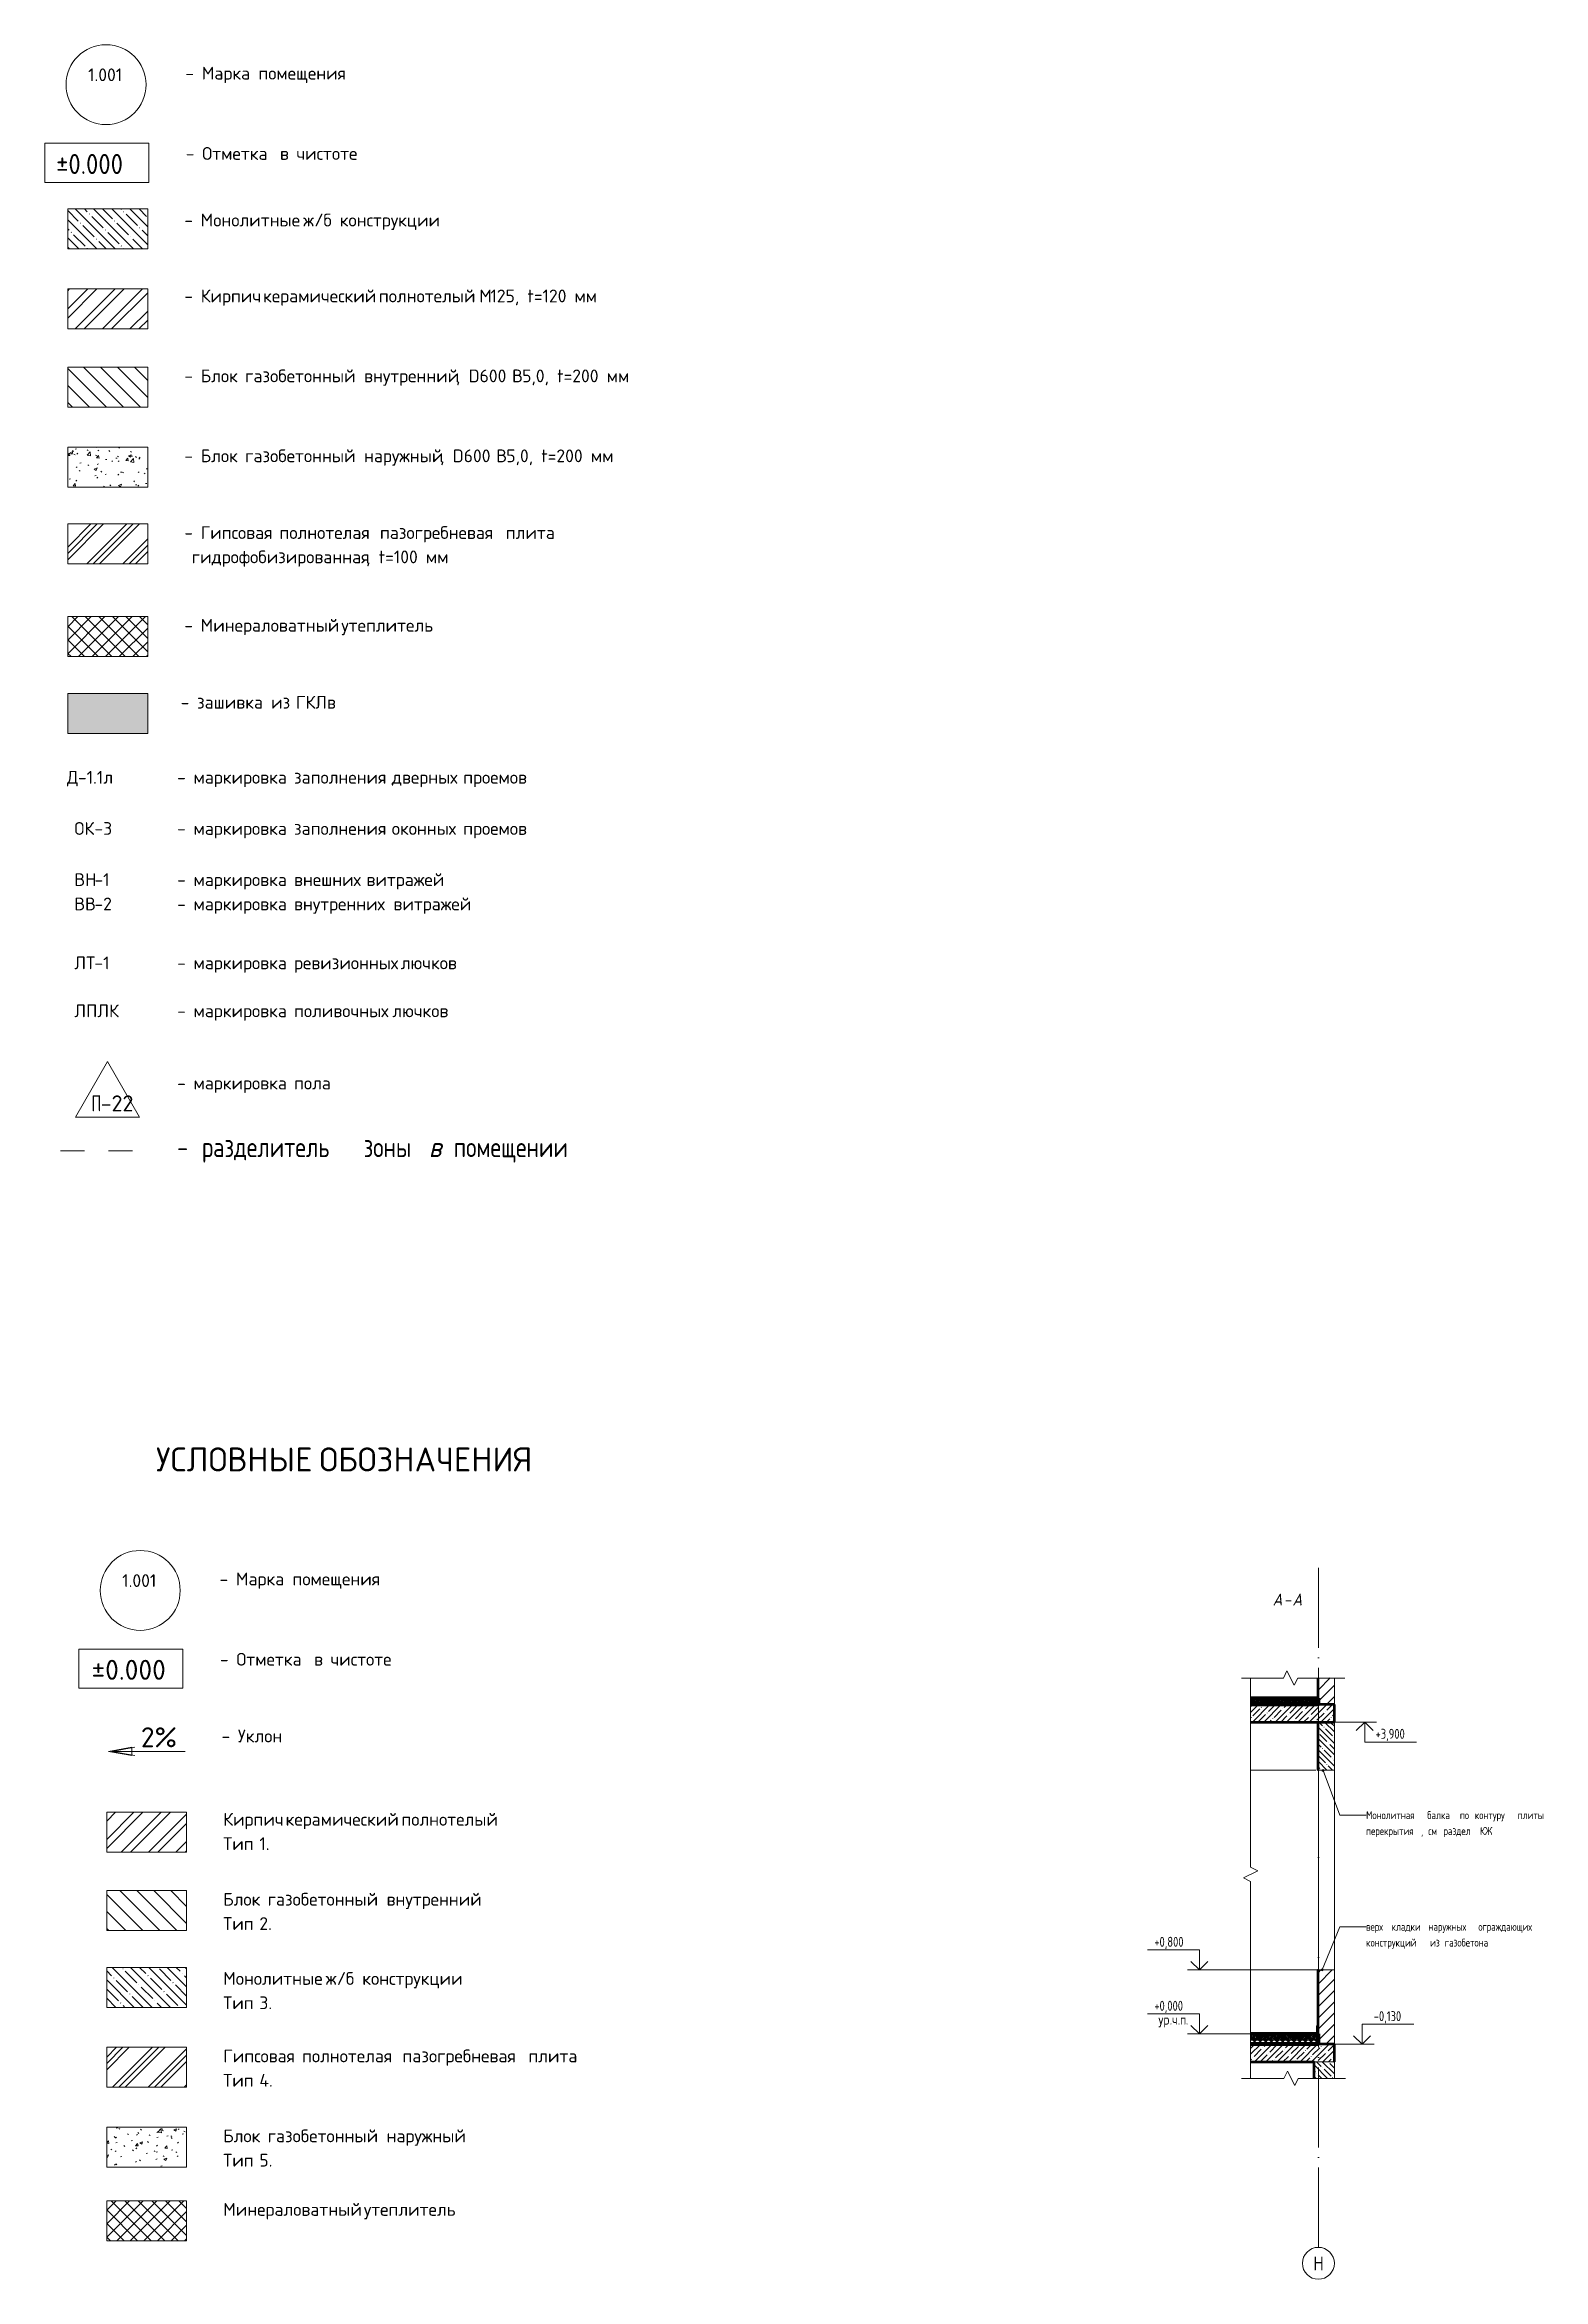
# Model space of a CAD drawing. Header units: millimetres. Extents: x -68946 to 288321, y -402657 to 324925.
# Drawn here: x 171131 to 189880, y -10494 to 17460 of the extents above; entities that cross this region are included whole.
import ezdxf

# ---------------------------------------------------------------- set-up
doc = ezdxf.new("R2010")
doc.units = ezdxf.units.MM
for name, pattern in [('ADSK_Линия сетки_2_', [1250, 1000, -125, 0, -125]), ('ADSK_Линия сетки_3_', [1250, 1000, -125, 0, -125]), ('ADSK_Невидимые', [500, 300, -200]), ('ADSK_Скрыто', [600, 300, -300])]:
    doc.linetypes.add(name, pattern=pattern)
for name, color, linetype, lineweight in [('A-____-NOTE-TEXT', 250, 'Continuous', 9), ('A-CLNG-____-OTLN', 250, 'Continuous', 9), ('A-DETL-____-HDLN', 90, 'ADSK_Невидимые', 9), ('A-DETL-____-OTLN', 250, 'Continuous', 5), ('A-DETL-____-THIN', 250, 'Continuous', 9), ('A-DETL-GENF-OTLN', 250, 'Continuous', 5), ('A-FLOR-____-IDEN', 11, 'Continuous', 9), ('A-FLOR-____-MCUT', 250, 'Continuous', 9), ('A-FLOR-____-PATT', 250, 'Continuous', 25), ('A-FLOR-FNSH-MCUT', 250, 'Continuous', 25), ('A-WALL-____-MCUT', 250, 'Continuous', 13), ('A-WALL-____-PATT', 250, 'Continuous', 13), ('A-WALL-FNSH-MCUT', 250, 'Continuous', 13), ('G-____-____-DIMS', 250, 'Continuous', 9), ('G-____-____-TEXT', 250, 'Continuous', 9), ('S-GRID-____-IDEN', 250, 'Continuous', 9), ('S-GRID-____-OTLN', 250, 'Continuous', 9)]:
    doc.layers.add(name, color=color, linetype=linetype, lineweight=lineweight)
doc.styles.add('GOST Common_3', font='', dxfattribs={"width": 0.9, "height": 12.5})
doc.styles.add('GOST Common_4', font='', dxfattribs={"width": 0.9, "height": 175})
doc.styles.add('GOST Common_5', font='', dxfattribs={"width": 0.8, "height": 125})
doc.styles.add('ISOCPEUR_2', font='isocpeur.ttf', dxfattribs={"height": 160})
doc.styles.add('ISOCPEUR_4', font='isocpeur.ttf', dxfattribs={"height": 300})
doc.styles.add('ISOCPEUR_5', font='isocpeur.ttf', dxfattribs={"height": 8})
doc.styles.add('ISOCPEUR_6', font='isocpeur.ttf', dxfattribs={"height": 3.5})
doc.styles.add('ISOCPEUR_7', font='isocpeur.ttf', dxfattribs={"width": 0.9, "height": 2.5})
doc.styles.add('ISOCPEUR_B_I', font='', dxfattribs={"width": 0.9, "height": 17.5})
doc.styles.add('ISOCPEUR_I_1', font='ГОСТ тип А.ttf', dxfattribs={"height": 2500})
doc.styles.get('GOST Common_3').set_extended_font_data('GOST Common')
doc.styles.get('GOST Common_4').set_extended_font_data('GOST Common')
doc.styles.get('GOST Common_5').set_extended_font_data('GOST Common')
doc.styles.get('ISOCPEUR_B_I').set_extended_font_data('ISOCPEUR', italic=True, bold=True)
pattern_1 = [(45, (-43543.95, 4850), (-37.7171, 37.7171), [53.34, -8.89, 1.778, -8.89]), (45, (-43543.95, 4887.694), (-37.7171, 37.7171), []), (50, (-43543.95, 4850), (63.7639, -5.57885), [6.667, -73.342]), (355, (-43543.95, 4850), (-12.3349, 66.8695), [5.334, -58.674]), (100.451, (-43538.635, 4849.535), (51.43036, 61.291), [5.667, -62.332]), (46.184, (-43543.95, 4867.78), (94.8772, -14.7148), [10.001, -110.014]), (96.636, (-43536.04, 4866.55), (83.0912, 86.5993), [8.5, -93.497]), (351.184, (-43543.95, 4867.78), (83.092, 86.5993), [8.001, -88.011]), (21, (-43535.06, 4863.335), (53.0645, -35.7927), [6.667, -73.342]), (326, (-43535.06, 4863.335), (21.6307, 64.4655), [5.334, -58.674]), (71.451, (-43530.64, 4860.35), (74.69646, 28.6724), [5.667, -62.332]), (37.5, (-43543.95, 4850), (1.08041, 29.59427), [1.676, -56.286, 1.676, -57.887, -58.896]), (37.5, (-43543.95, 4850), (1.08041, 29.59427), [-117.526, 1.676, -57.22]), (7.5, (-43543.95, 4850), (23.38637, 35.0635), [1.676, -32.283, 1.676, -54.953, -22.447]), (7.5, (-43543.95, 4850), (23.38637, 35.0635), [-90.589, 1.676, -20.771]), (327.5, (-43563.773, 4850), (47.45657, -2.00547), [1.676, -20.549, 1.676, -67.666, -92.012]), (327.5, (-43563.773, 4850), (47.45657, -2.00547), [-91.567, 1.676, -90.335]), (317.5, (-43572.663, 4850), (51.84495, 8.89904), [1.676, -27.216, 1.676, -44.374, -65.342]), (317.5, (-43572.663, 4850), (51.84495, 8.89904), [-74.943, 1.676, -63.665])]
pattern_2 = [(45, (-43543.95, 4850), (-71.2806, 71.2806), []), (45, (-43472.67, 4850), (-71.2806, 71.2806), [126.008, -25.202, 1.676, -23.525])]
pattern_3 = [(45, (187047.33, -2572.88), (-71.2806, 71.2806), []), (45, (187118.61, -2572.88), (-71.2806, 71.2806), [126.008, -25.202, 1.676, -23.525])]
pattern_4 = [(45, (187047.33, -2572.88), (-37.7171, 37.7171), [53.34, -8.89, 1.778, -8.89]), (45, (187047.33, -2535.185), (-37.7171, 37.7171), []), (50, (187047.33, -2572.88), (63.7639, -5.57885), [6.667, -73.342]), (355, (187047.33, -2572.88), (-12.3349, 66.8695), [5.334, -58.674]), (100.451, (187052.64, -2573.344), (51.43036, 61.291), [5.667, -62.332]), (46.184, (187047.33, -2555.1), (94.8772, -14.7148), [10.001, -110.014]), (96.636, (187055.235, -2556.325), (83.0912, 86.5993), [8.5, -93.497]), (351.184, (187047.33, -2555.1), (83.092, 86.5993), [8.001, -88.011]), (21, (187056.22, -2559.544), (53.0645, -35.7927), [6.667, -73.342]), (326, (187056.22, -2559.544), (21.6307, 64.4655), [5.334, -58.674]), (71.451, (187060.64, -2562.53), (74.69646, 28.6724), [5.667, -62.332]), (37.5, (187047.328, -2572.88), (1.08041, 29.59427), [1.676, -56.286, 1.676, -57.887, -58.896]), (37.5, (187047.328, -2572.88), (1.08041, 29.59427), [-117.526, 1.676, -57.22]), (7.5, (187047.328, -2572.88), (23.38637, 35.0635), [1.676, -32.283, 1.676, -54.953, -22.447]), (7.5, (187047.328, -2572.88), (23.38637, 35.0635), [-90.589, 1.676, -20.771]), (327.5, (187027.504, -2572.88), (47.45657, -2.00547), [1.676, -20.549, 1.676, -67.666, -92.012]), (327.5, (187027.504, -2572.88), (47.45657, -2.00547), [-91.567, 1.676, -90.335]), (317.5, (187018.614, -2572.88), (51.84495, 8.89904), [1.676, -27.216, 1.676, -44.374, -65.342]), (317.5, (187018.614, -2572.88), (51.84495, 8.89904), [-74.943, 1.676, -63.665])]
pattern_5 = [(135, (187047.33, -2572.88), (-71.2806, -71.2806), []), (135, (187118.61, -2572.88), (-71.2806, -71.2806), [126.008, -25.202, 1.676, -23.525])]
pattern_6 = [(45, (187047.33, -2572.88), (-70.7107, 70.7107), [])]

msp = doc.modelspace()

# ---------------------------------------------------------------- texts
at = {"layer": 'A-FLOR-____-IDEN', "color": 18, "true_color": 0x000000, "char_height": 200, "attachment_point": 1, "style": 'ISOCPEUR_2'}
for s, insert, width in [('\\fISOCPEUR|b0|i0|c204|p34|;\\W.7;П', (171716.2601, 4316.9517), 140.295312), ('-22', (171832.0153, 4316.9517), 370.379625)]:
    msp.add_mtext(s, dxfattribs=dict(at, insert=insert, width=width))
at = {"layer": 'G-____-____-DIMS', "char_height": 125, "attachment_point": 1, "line_spacing_factor": 1.022761, "style": 'GOST Common_5'}
for s, insert, width in [('+3,900', (187781.3654, -3607.6008), 514.411284), ('+0,800', (185013.5669, -6209.5256), 514.411284), ('+0,000', (185013.5669, -7009.5256), 514.411284), ('-0,130', (187759.0334, -7139.5256), 488.766147)]:
    msp.add_mtext(s, dxfattribs=dict(at, insert=insert, width=width))
at = {"layer": 'G-____-____-DIMS', "char_height": 125, "attachment_point": 1, "style": 'GOST Common_4'}
for s, insert, width in [('ур', (185064.9421, -7182.6062), 173.1645), ('\\fGOST Common|b0|i0|c204|p34|;\\W.8;ч', (185236.9213, -7182.6062), 86.58225), ('\\fGOST Common|b0|i0|c204|p34|;\\W.8;п', (185337.463, -7182.6062), 86.58225), ('\\fGOST Common|b0|i0|c204|p34|;\\W.8;.', (185207.8171, -7182.6062), 35.27425), ('\\fGOST Common|b0|i0|c204|p34|;\\W.8;.', (185308.3588, -7182.6062), 35.27425), ('\\fGOST Common|b0|i0|c204|p34|;\\W.8;.', (185408.9005, -7182.6062), 35.27425)]:
    msp.add_mtext(s, dxfattribs=dict(at, insert=insert, width=width))
at = {"layer": 'G-____-____-TEXT', "color": 18, "true_color": 0x000000, "attachment_point": 1}
for s, insert, char_height, width, style in [('1.001', (171674.7002, 17163.537), 160, 521.096875, 'ISOCPEUR_4'), ('- ', (172891.611, 17183.537), 160, 248.523125, 'ISOCPEUR_4'), ('Марка', (173096.6631, 17183.537), 160, 745.569375, 'ISOCPEUR_4'), ('помещения', (173804.4235, 17183.537), 160, 1298.73375, 'ISOCPEUR_4'), (' ±0.000', (171131.4497, 16092.4766), 250, 1354.851875, 'ISOCPEUR_7'), ('- ', (172896.9393, 16179.2017), 160, 248.523125, 'ISOCPEUR_4'), ('Отметка', (173101.9914, 16179.2017), 160, 1066.244375, 'ISOCPEUR_4'), ('\\fISOCPEUR|b0|i0|c204|p34|;в', (174074.3352, 16179.2017), 160, 136.286875, 'ISOCPEUR_4'), ('чистоте', (174279.3872, 16179.2017), 160, 994.0925, 'ISOCPEUR_4'), ('- ', (172877.8728, 15346.1132), 160, 248.523125, 'ISOCPEUR_4'), ('Монолитные', (173082.9249, 15346.1132), 160, 1443.0375, 'ISOCPEUR_4'), ('\\fISOCPEUR|b0|i0|c204|p34|;ж', (174366.1541, 15346.1132), 160, 168.354375, 'ISOCPEUR_4'), ('\\fISOCPEUR|b0|i0|c204|p34|;/', (174505.0603, 15346.1132), 160, 136.286875, 'ISOCPEUR_4'), ('\\fISOCPEUR|b0|i0|c204|p34|;б', (174617.5082, 15346.1132), 160, 136.286875, 'ISOCPEUR_4'), ('конструкции', (174822.5603, 15346.1132), 160, 1523.20625, 'ISOCPEUR_4'), ('- ', (172877.8728, 14396.7884), 160, 248.523125, 'ISOCPEUR_4'), ('Кирпич', (173082.9249, 14396.7884), 160, 833.755, 'ISOCPEUR_4'), ('керамический', (173863.4457, 14396.7884), 160, 1643.459375, 'ISOCPEUR_4'), ('полнотелый', (175312.0395, 14396.7884), 160, 1410.97, 'ISOCPEUR_4'), ('\\fISOCPEUR|b0|i0|c204|p34|;М', (176568.8103, 14396.7884), 160, 168.354375, 'ISOCPEUR_4'), ('125, t=120 ', (176707.7166, 14396.7884), 160, 1274.683125, 'ISOCPEUR_4'), ('мм', (177759.4353, 14396.7884), 160, 304.64125, 'ISOCPEUR_4'), ('- ', (172877.8728, 13396.7884), 160, 248.523125, 'ISOCPEUR_4'), ('Блок', (173082.9249, 13396.7884), 160, 561.18125, 'ISOCPEUR_4'), ('газобетонный', (173638.5499, 13396.7884), 160, 1691.560625, 'ISOCPEUR_4'), ('внутренний', (175126.8311, 13396.7884), 160, 1394.93625, 'ISOCPEUR_4'), (', D600 ', (176277.7686, 13396.7884), 160, 849.78875, 'ISOCPEUR_4'), ('\\fISOCPEUR|b0|i0|c204|p34|;В', (176978.9145, 13396.7884), 160, 152.320625, 'ISOCPEUR_4'), ('5,0, t=200 ', (177104.5916, 13396.7884), 160, 1282.7, 'ISOCPEUR_4'), ('мм', (178162.9249, 13396.7884), 160, 304.64125, 'ISOCPEUR_4'), ('- ', (172877.8728, 12396.7884), 160, 248.523125, 'ISOCPEUR_4'), ('Блок', (173082.9249, 12396.7884), 160, 561.18125, 'ISOCPEUR_4'), ('газобетонный', (173638.5499, 12396.7884), 160, 1691.560625, 'ISOCPEUR_4'), ('наружный', (175126.8311, 12396.7884), 160, 1154.43, 'ISOCPEUR_4'), (', D600 ', (176079.3311, 12396.7884), 160, 849.78875, 'ISOCPEUR_4'), ('\\fISOCPEUR|b0|i0|c204|p34|;В', (176780.477, 12396.7884), 160, 152.320625, 'ISOCPEUR_4'), ('5,0, t=200 ', (176906.1541, 12396.7884), 160, 1282.7, 'ISOCPEUR_4'), ('мм', (177964.4874, 12396.7884), 160, 304.64125, 'ISOCPEUR_4'), ('- ', (172877.8728, 11436.7884), 160, 248.523125, 'ISOCPEUR_4'), ('Гипсовая', (173082.9249, 11436.7884), 160, 1082.278125, 'ISOCPEUR_4'), ('полнотелая', (174068.4978, 11436.7884), 160, 1410.97, 'ISOCPEUR_4'), ('пазогребневая', (175325.2686, 11436.7884), 160, 1795.78, 'ISOCPEUR_4'), ('плита', (176899.5395, 11436.7884), 160, 729.535625, 'ISOCPEUR_4'), ('гидрофобизированная', (172970.477, 11132.5175), 160, 2645.56875, 'ISOCPEUR_4'), (', t=100 ', (175153.2895, 11132.5175), 160, 905.906875, 'ISOCPEUR_4'), ('мм', (175900.7374, 11132.5175), 160, 304.64125, 'ISOCPEUR_4'), ('- ', (172877.8728, 10276.7884), 160, 248.523125, 'ISOCPEUR_4'), ('Минераловатный', (173082.9249, 10276.7884), 160, 2020.2525, 'ISOCPEUR_4'), ('утеплитель', (174842.4041, 10276.7884), 160, 1427.00375, 'ISOCPEUR_4'), ('- ', (172832.5757, 9314.212), 160, 248.523125, 'ISOCPEUR_4'), ('зашивка', (173037.6278, 9314.212), 160, 1010.12625, 'ISOCPEUR_4'), ('из', (173963.6695, 9314.212), 160, 264.556875, 'ISOCPEUR_4'), ('ГКЛв', (174274.5549, 9314.212), 160, 577.215, 'ISOCPEUR_4'), ('\\fISOCPEUR|b0|i0|c204|p34|;Д', (171408.7428, 8375.3851), 160, 168.354375, 'ISOCPEUR_4'), ('-1.1', (171547.649, 8375.3851), 160, 384.81, 'ISOCPEUR_4'), ('\\fISOCPEUR|b0|i0|c204|p34|;л', (171865.149, 8375.3851), 160, 136.286875, 'ISOCPEUR_4'), ('- ', (172788.4754, 8375.3851), 160, 248.523125, 'ISOCPEUR_4'), ('маркировка', (172993.5274, 8375.3851), 160, 1410.97, 'ISOCPEUR_4'), ('заполнения', (174250.2983, 8375.3851), 160, 1370.885625, 'ISOCPEUR_4'), ('дверных', (175473.9962, 8375.3851), 160, 970.041875, 'ISOCPEUR_4'), ('проемов', (176366.9649, 8375.3851), 160, 970.041875, 'ISOCPEUR_4'), ('ОК', (171502.6123, 7735.3851), 160, 304.64125, 'ISOCPEUR_4'), ('-3', (171753.9664, 7735.3851), 160, 272.57375, 'ISOCPEUR_4'), ('- ', (172788.4754, 7735.3851), 160, 248.523125, 'ISOCPEUR_4'), ('маркировка', (172993.5274, 7735.3851), 160, 1410.97, 'ISOCPEUR_4'), ('заполнения', (174250.2983, 7735.3851), 160, 1370.885625, 'ISOCPEUR_4'), ('оконных', (175473.9962, 7735.3851), 160, 970.041875, 'ISOCPEUR_4'), ('проемов', (176366.9649, 7735.3851), 160, 970.041875, 'ISOCPEUR_4'), ('ВН', (171502.6123, 7095.3851), 160, 304.64125, 'ISOCPEUR_4'), ('-1', (171753.9664, 7095.3851), 160, 232.489375, 'ISOCPEUR_4'), ('- ', (172788.4754, 7095.3851), 160, 248.523125, 'ISOCPEUR_4'), ('маркировка', (172993.5274, 7095.3851), 160, 1410.97, 'ISOCPEUR_4'), ('внешних', (174250.2983, 7095.3851), 160, 986.075625, 'ISOCPEUR_4'), ('витражей', (175156.4962, 7095.3851), 160, 1170.46375, 'ISOCPEUR_4'), ('ВВ', (171502.6123, 6791.1143), 160, 304.64125, 'ISOCPEUR_4'), ('-2', (171753.9664, 6791.1143), 160, 272.57375, 'ISOCPEUR_4'), ('маркировка', (172993.5274, 6791.1143), 160, 1410.97, 'ISOCPEUR_4'), ('внутренних', (174250.2983, 6791.1143), 160, 1394.93625, 'ISOCPEUR_4'), ('витражей', (175493.8399, 6791.1143), 160, 1170.46375, 'ISOCPEUR_4'), ('- ', (172788.4754, 6791.1143), 160, 248.523125, 'ISOCPEUR_4'), ('ЛТ', (171502.6123, 6054.197), 160, 304.64125, 'ISOCPEUR_4'), ('-1', (171753.9664, 6054.197), 160, 232.489375, 'ISOCPEUR_4'), ('- ', (172788.4754, 6054.197), 160, 248.523125, 'ISOCPEUR_4'), ('маркировка', (172993.5274, 6054.197), 160, 1410.97, 'ISOCPEUR_4'), ('ревизионных', (174250.2983, 6054.197), 160, 1507.1725, 'ISOCPEUR_4'), ('лючков', (175586.4441, 6054.197), 160, 841.771875, 'ISOCPEUR_4'), ('ЛПЛК', (171502.6123, 5454.197), 160, 609.2825, 'ISOCPEUR_4'), ('- ', (172788.4754, 5454.197), 160, 248.523125, 'ISOCPEUR_4'), ('маркировка', (172993.5274, 5454.197), 160, 1410.97, 'ISOCPEUR_4'), ('поливочных', (174250.2983, 5454.197), 160, 1378.9025, 'ISOCPEUR_4'), ('лючков', (175480.6108, 5454.197), 160, 841.771875, 'ISOCPEUR_4'), ('маркировка', (172993.5274, 4550.6168), 160, 1410.97, 'ISOCPEUR_4'), ('пола', (174250.2983, 4550.6168), 160, 561.18125, 'ISOCPEUR_4'), ('- ', (172788.4754, 4550.6168), 160, 248.523125, 'ISOCPEUR_4'), ('- ', (172788.4754, 3793.9014), 250, 375.18975, 'ISOCPEUR_I_1'), ('разделитель', (173098.0379, 3793.9014), 250, 2279.99925, 'ISOCPEUR_I_1'), ('зоны', (175122.1004, 3793.9014), 250, 815.316188, 'ISOCPEUR_I_1'), ('\\fISOCPEUR|b0|i1|c204|p34|;\\W.9;в', (175937.6785, 3793.9014), 250, 202.02525, 'ISOCPEUR_I_1'), ('помещении', (176247.241, 3793.9014), 250, 1919.239875, 'ISOCPEUR_I_1')]:
    msp.add_mtext(s, dxfattribs=dict(at, insert=insert, char_height=char_height, width=width, style=style))
at = {"layer": 'G-____-____-TEXT', "color": 7, "attachment_point": 1}
for s, insert, char_height, width, style in [('УСЛОВНЫЕ', (172523.8483, -87.7042), 300, 2260.75875, 'ISOCPEUR_6'), ('ОБОЗНАЧЕНИЯ', (174567.7546, -87.7042), 300, 3142.615, 'ISOCPEUR_6'), ('1.001', (172101.5552, -1673.1052), 160, 521.096875, 'ISOCPEUR_4'), ('Марка', (173523.5182, -1653.1052), 160, 745.569375, 'ISOCPEUR_4'), ('- ', (173318.4661, -1653.1052), 160, 248.523125, 'ISOCPEUR_4'), ('помещения', (174231.2786, -1653.1052), 160, 1298.73375, 'ISOCPEUR_4'), ('\\fISOCPEUR|b1|i1|c204|p34|;А', (186493.8603, -1915.2896), 150, 168.354375, 'ISOCPEUR_B_I'), ('\\fISOCPEUR|b1|i1|c204|p34|;А', (186741.9071, -1915.2896), 150, 168.354375, 'ISOCPEUR_B_I'), ('\\fISOCPEUR|b1|i1|c204|p34|;-', (186632.7665, -1915.2896), 150, 132.278437, 'ISOCPEUR_B_I'), (' ±0.000', (171558.3048, -2744.1656), 250, 1354.851875, 'ISOCPEUR_5'), ('- ', (173323.7944, -2657.4405), 160, 248.523125, 'ISOCPEUR_4'), ('Отметка', (173528.8465, -2657.4405), 160, 1066.244375, 'ISOCPEUR_4'), ('\\fISOCPEUR|b0|i0|c204|p34|;в', (174501.1902, -2657.4405), 160, 136.286875, 'ISOCPEUR_4'), ('чистоте', (174706.2423, -2657.4405), 160, 994.0925, 'ISOCPEUR_4'), ('2%', (172335.3088, -3588.3356), 250, 553.164375, 'ISOCPEUR_5'), ('Уклон', (173548.8465, -3617.4405), 160, 697.468125, 'ISOCPEUR_4'), ('- ', (173343.7944, -3617.4405), 160, 248.523125, 'ISOCPEUR_4'), ('Кирпич', (173364.7279, -4659.8538), 160, 833.755, 'ISOCPEUR_4'), ('керамический', (174145.2487, -4659.8538), 160, 1643.459375, 'ISOCPEUR_4'), ('полнотелый', (175593.8425, -4659.8538), 160, 1410.97, 'ISOCPEUR_4'), ('Монолитная', (187663.2235, -4637.4507), 100, 858.607313, 'ISOCPEUR_I_1'), ('балка', (188428.2001, -4637.4507), 100, 425.696062, 'ISOCPEUR_I_1'), ('по', (188835.9891, -4637.4507), 100, 158.734125, 'ISOCPEUR_I_1'), ('контуру', (189023.5126, -4637.4507), 100, 580.822594, 'ISOCPEUR_I_1'), ('плиты', (189559.2938, -4637.4507), 100, 436.518844, 'ISOCPEUR_I_1'), ('Тип', (173364.7279, -4964.1247), 160, 424.894375, 'ISOCPEUR_4'), (' 1.', (173715.3008, -4964.1247), 160, 264.556875, 'ISOCPEUR_4'), ('перекрытия', (187663.2235, -4835.8882), 100, 833.354156, 'ISOCPEUR_I_1'), (', ', (188350.8094, -4835.8882), 100, 108.227812, 'ISOCPEUR_I_1'), ('см', (188440.1063, -4835.8882), 100, 162.341719, 'ISOCPEUR_I_1'), ('раздел', (188630.6063, -4835.8882), 100, 487.025156, 'ISOCPEUR_I_1'), ('КЖ', (189088.9969, -4835.8882), 100, 209.240437, 'ISOCPEUR_I_1'), ('Блок', (173364.7279, -5659.8538), 160, 561.18125, 'ISOCPEUR_4'), ('газобетонный', (173920.3529, -5659.8538), 160, 1691.560625, 'ISOCPEUR_4'), ('внутренний', (175408.6341, -5659.8538), 160, 1394.93625, 'ISOCPEUR_4'), ('Тип', (173364.7279, -5964.1247), 160, 424.894375, 'ISOCPEUR_4'), (' 2.', (173715.3008, -5964.1247), 160, 304.64125, 'ISOCPEUR_4'), ('верх', (187663.2235, -6033.2693), 100, 317.46825, 'ISOCPEUR_I_1'), ('кладки', (187981.7157, -6033.2693), 100, 490.63275, 'ISOCPEUR_I_1'), ('наружных', (188443.0829, -6033.2693), 100, 689.050406, 'ISOCPEUR_I_1'), ('ограждающих', (189068.161, -6033.2693), 100, 981.2655, 'ISOCPEUR_I_1'), ('конструкций', (187663.2235, -6231.7068), 100, 901.898438, 'ISOCPEUR_I_1'), ('из', (188463.9188, -6231.7068), 100, 155.126531, 'ISOCPEUR_I_1'), ('газобетона', (188648.4657, -6231.7068), 100, 844.176938, 'ISOCPEUR_I_1'), ('Монолитные', (173364.7279, -6650.529), 160, 1443.0375, 'ISOCPEUR_4'), ('\\fISOCPEUR|b0|i0|c204|p34|;ж', (174647.957, -6650.529), 160, 168.354375, 'ISOCPEUR_4'), ('\\fISOCPEUR|b0|i0|c204|p34|;/', (174786.8633, -6650.529), 160, 136.286875, 'ISOCPEUR_4'), ('\\fISOCPEUR|b0|i0|c204|p34|;б', (174899.3112, -6650.529), 160, 136.286875, 'ISOCPEUR_4'), ('конструкции', (175104.3633, -6650.529), 160, 1523.20625, 'ISOCPEUR_4'), ('Тип', (173364.7279, -6954.7998), 160, 424.894375, 'ISOCPEUR_4'), (' 3.', (173715.3008, -6954.7998), 160, 304.64125, 'ISOCPEUR_4'), ('Гипсовая', (173364.7279, -7619.8538), 160, 1082.278125, 'ISOCPEUR_4'), ('полнотелая', (174350.3008, -7619.8538), 160, 1410.97, 'ISOCPEUR_4'), ('пазогребневая', (175607.0716, -7619.8538), 160, 1795.78, 'ISOCPEUR_4'), ('плита', (177181.3425, -7619.8538), 160, 729.535625, 'ISOCPEUR_4'), ('Тип', (173364.7279, -7924.1247), 160, 424.894375, 'ISOCPEUR_4'), (' 4.', (173715.3008, -7924.1247), 160, 320.675, 'ISOCPEUR_4'), ('Блок', (173364.7279, -8619.8538), 160, 561.18125, 'ISOCPEUR_4'), ('газобетонный', (173920.3529, -8619.8538), 160, 1691.560625, 'ISOCPEUR_4'), ('наружный', (175408.6341, -8619.8538), 160, 1154.43, 'ISOCPEUR_4'), ('Тип', (173364.7279, -8924.1247), 160, 424.894375, 'ISOCPEUR_4'), (' 5.', (173715.3008, -8924.1247), 160, 304.64125, 'ISOCPEUR_4'), ('Минераловатный', (173364.7279, -9539.8538), 160, 2020.2525, 'ISOCPEUR_4'), ('утеплитель', (175124.207, -9539.8538), 160, 1427.00375, 'ISOCPEUR_4')]:
    msp.add_mtext(s, dxfattribs=dict(at, insert=insert, char_height=char_height, width=width, style=style))

# ---------------------------------------------------------------- blocks, each defined once
blk = doc.blocks.new('AAR_СКБ_Марка_Перекрытия - Марка пола-17325028-АР1_Маркировочный план_надземные_Условные обозначения')
at = {"layer": 'A-FLOR-____-IDEN'}
for p, q in [((5755, 4739), (5355, 4046)), ((5755, 4739), (6155, 4046)), ((5355, 4046), (6155, 4046))]:
    blk.add_line(p, q, dxfattribs=at)
blk = doc.blocks.new('Ось сетки - Круг_Ø8 мм-950900-А-А копия 1')
at = {"layer": 'S-GRID-____-IDEN', "color": 220, "lineweight": 20}
for start, end in [(0, 180), (180, 360)]:
    blk.add_arc((-43525, -2871), 200, start, end, dxfattribs=at)
blk = doc.blocks.new('0083_СОШ675_ВК_R22_rvt-1-А-А копия 1')
at = {"layer": 'S-GRID-____-OTLN', "linetype": 'ADSK_Линия сетки_2_'}
blk.add_line((-43525, -2671), (-43525, 5861), dxfattribs=at)
at = {"layer": 'S-GRID-____-IDEN', "color": 110, "lineweight": 5}
blk.add_blockref('Ось сетки - Круг_Ø8 мм-950900-А-А копия 1', (0, 0), dxfattribs=at)
at = {"layer": 'S-GRID-____-IDEN', "insert": (-43589, -2785), "char_height": 175, "width": 155.13, "attachment_point": 1, "style": 'GOST Common_3'}
blk.add_mtext('\\fGOST Common|b0|i0|c204|p34|;\\W.9;Н', dxfattribs=at)
blk = doc.blocks.new('Ось сетки - Круг_Ø8 мм-8258-А-А копия 1')
at = {"layer": 'S-GRID-____-IDEN', "color": 220, "lineweight": 20}
for start, end in [(0, 180), (180, 360)]:
    blk.add_arc((-43525, -2871), 200, start, end, dxfattribs=at)
blk = doc.blocks.new('0083_СОШ675_АИ_R22_rvt-2-А-А копия 1')
at = {"layer": 'A-FLOR-____-PATT', "lineweight": 9}
h = blk.add_hatch(dxfattribs=at)
h.set_pattern_fill('FP_93', color=130, style=0, pattern_type=2)
h.set_pattern_definition(pattern_1)
h.paths.add_polyline_path([(-43525, 4120), (-43525, 4198), (-44374, 4198), (-44374, 4120)])
h = blk.add_hatch(dxfattribs=at)
h.set_pattern_fill('FP_93', color=130, style=0, pattern_type=2)
h.set_pattern_definition(pattern_1)
h.paths.add_polyline_path([(-43525, -80), (-43525, -2), (-44374, -2), (-44374, -80)])
h = blk.add_hatch(dxfattribs=at)
h.set_pattern_fill('FP_94', color=130, style=0, pattern_type=2)
h.set_pattern_definition([(45, (-43543.95, 4850), (-35.35534, 35.35534), []), (135, (-43543.95, 4850), (-35.35534, -35.35534), [])])
h.paths.add_polyline_path([(-43525, -130), (-43525, -80), (-44374, -80), (-44374, -130)])
at = {"layer": 'A-WALL-____-PATT', "lineweight": 9}
h = blk.add_hatch(dxfattribs=at)
h.set_pattern_fill('FP_92', color=252, style=0, pattern_type=2)
h.set_pattern_definition(pattern_2)
h.paths.add_polyline_path([(-43540, 4200), (-43525, 4200), (-43525, 4300), (-43540, 4300)])
for color, points in [(140, [(-43525, 4200), (-43525, 4451), (-43535, 4451), (-43535, 4200)]), (214, [(-43575, -558), (-43575, -350), (-43585, -350), (-43585, -558)])]:
    blk.add_hatch(color=color, dxfattribs=at).paths.add_polyline_path(points)
h = blk.add_hatch(color=140, dxfattribs=at)
h.paths.add_polyline_path([(-43525, 0), (-43525, 800), (-43535, 800), (-43535, 0)])
h.paths.add_polyline_path([(-43535, 3300), (-43525, 3300), (-43525, 3900), (-43535, 3900)])
h = blk.add_hatch(dxfattribs=at)
h.set_pattern_fill('FP_92', color=252, style=0, pattern_type=2)
h.set_pattern_definition(pattern_2)
h.paths.add_polyline_path([(-43550, 0), (-43535, 0), (-43535, 100), (-43550, 100)])
h = blk.add_hatch(dxfattribs=at)
h.set_pattern_fill('FP_92', color=252, style=0, pattern_type=2)
h.set_pattern_definition(pattern_2)
h.paths.add_polyline_path([(-43540, 0), (-43525, 0), (-43525, 100), (-43540, 100)])
at = {"layer": 'A-CLNG-____-OTLN', "color": 130}
for p, q in [((-43555, 3300), (-44374, 3300)), ((-43585, -350), (-44374, -350))]:
    blk.add_line(p, q, dxfattribs=at)
at = {"layer": 'A-FLOR-____-MCUT', "color": 220, "lineweight": 20}
blk.add_line((-43525, -80), (-44374, -80), dxfattribs=at)
at = {"layer": 'A-FLOR-FNSH-MCUT', "color": 130, "lineweight": 9}
for p, q in [((-43525, 4200), (-44374, 4200)), ((-43525, 4198), (-43525, 4200)), ((-43525, 0), (-44374, 0)), ((-43525, -2), (-43525, 0))]:
    blk.add_line(p, q, dxfattribs=at)
at = {"layer": 'A-FLOR-FNSH-MCUT', "color": 180, "lineweight": 70}
for p, q in [((-43525, 4198), (-44374, 4198)), ((-43525, 4120), (-43525, 4198)), ((-44374, 4120), (-43525, 4120)), ((-43525, -2), (-44374, -2)), ((-44374, -130), (-43525, -130)), ((-43525, -80), (-43525, -2)), ((-43525, -130), (-43525, -80))]:
    blk.add_line(p, q, dxfattribs=at)
at = {"layer": 'A-WALL-____-MCUT', "color": 100, "lineweight": 35}
for p, q in [((-43535, 4451), (-43535, 4200)), ((-43535, 4200), (-43525, 4200)), ((-43525, 4200), (-43525, 4451)), ((-43525, 3900), (-43535, 3900)), ((-43535, 3900), (-43535, 3300)), ((-43525, 3300), (-43525, 3900)), ((-43535, 3300), (-43525, 3300)), ((-43525, 800), (-43535, 800)), ((-43535, 800), (-43535, 0)), ((-43525, 0), (-43525, 800)), ((-43535, 0), (-43525, 0)), ((-43575, -350), (-43585, -350)), ((-43585, -350), (-43585, -558)), ((-43575, -558), (-43575, -350))]:
    blk.add_line(p, q, dxfattribs=at)
at = {"layer": 'A-WALL-FNSH-MCUT', "color": 130, "lineweight": 9}
for p, q in [((-43525, 4300), (-43540, 4300)), ((-43540, 4300), (-43540, 4200)), ((-43540, 4200), (-43525, 4200)), ((-43525, 4200), (-43525, 4300)), ((-43535, 100), (-43550, 100)), ((-43550, 100), (-43550, 0)), ((-43525, 100), (-43540, 100)), ((-43540, 100), (-43540, 0)), ((-43535, 0), (-43535, 100)), ((-43525, 0), (-43525, 100)), ((-43550, 0), (-43535, 0)), ((-43540, 0), (-43525, 0))]:
    blk.add_line(p, q, dxfattribs=at)
at = {"layer": 'S-GRID-____-OTLN', "linetype": 'ADSK_Линия сетки_3_'}
blk.add_line((-43525, -2671), (-43525, 5861), dxfattribs=at)
at = {"layer": 'S-GRID-____-IDEN', "color": 110, "lineweight": 5}
blk.add_blockref('Ось сетки - Круг_Ø8 мм-8258-А-А копия 1', (0, 0), dxfattribs=at)
at = {"layer": 'S-GRID-____-IDEN', "insert": (-43589, -2785), "char_height": 175, "width": 155.13, "attachment_point": 1, "style": 'GOST Common_3'}
blk.add_mtext('\\fGOST Common|b0|i0|c204|p34|;\\W.9;Н', dxfattribs=at)
blk = doc.blocks.new('DET_L_Линия разрыва - М50-40156119-А-А копия 1')
at = {"layer": 'A-DETL-GENF-OTLN'}
for p, q in [((-44374, 2085), (-44374, 4451)), ((-44464, 1950), (-44284, 2040)), ((-44284, 2040), (-44374, 2085)), ((-44374, 1905), (-44464, 1950)), ((-44374, -558), (-44374, 1905))]:
    blk.add_line(p, q, dxfattribs=at)
blk = doc.blocks.new('DET_L_Линия разрыва - М50-40156123-А-А копия 1')
at = {"layer": 'A-DETL-GENF-OTLN'}
for p, q in [((-43956, -558), (-44488, -558)), ((-43911, -468), (-43956, -558)), ((-43821, -648), (-43911, -468)), ((-43776, -558), (-43821, -648)), ((-43186, -558), (-43776, -558))]:
    blk.add_line(p, q, dxfattribs=at)
blk = doc.blocks.new('DET_L_Линия разрыва - М50-V70-А-А копия 1')
at = {"layer": 'A-DETL-GENF-OTLN'}
for p, q in [((-43963, 4451), (-43918, 4541)), ((-43918, 4541), (-43828, 4361)), ((-44488, 4451), (-43963, 4451)), ((-43828, 4361), (-43783, 4451)), ((-43783, 4451), (-43193, 4451))]:
    blk.add_line(p, q, dxfattribs=at)
blk = doc.blocks.new('Высотные отметки - Стрелка вверх_ур_ч_п_-32693425-А-А копия 1')
at = {"layer": 'A-____-NOTE-TEXT'}
for p, q in [((-45013, 250), (-45663, 250)), ((-44863, 0), (-45163, 0)), ((-45013, 0), (-45119, 106)), ((-45013, 0), (-45013, 250)), ((-45013, 0), (-44907, 106))]:
    blk.add_line(p, q, dxfattribs=at)
blk = doc.blocks.new('Высотные отметки - Стрелка вверх-32693645-А-А копия 1')
at = {"layer": 'A-____-NOTE-TEXT'}
for p, q in [((-45013, 1050), (-45663, 1050)), ((-45013, 800), (-45119, 906)), ((-45013, 800), (-45013, 1050)), ((-45013, 800), (-44907, 906)), ((-44863, 800), (-45163, 800))]:
    blk.add_line(p, q, dxfattribs=at)
blk = doc.blocks.new('Высотные отметки - Стрелка вниз-32693646-А-А копия 1')
at = {"layer": 'A-____-NOTE-TEXT'}
for p, q in [((-43096, 3900), (-42796, 3900)), ((-42946, 3900), (-43052, 3794)), ((-42946, 3900), (-42946, 3650)), ((-42946, 3900), (-42840, 3794)), ((-42946, 3650), (-42296, 3650))]:
    blk.add_line(p, q, dxfattribs=at)

# ---------------------------------------------------------------- hatches: boundary and pattern name
at = {"layer": 'A-DETL-GENF-OTLN', "lineweight": 5, "true_color": 0x000000}
h = msp.add_hatch(dxfattribs=at)
h.set_pattern_fill('FP_160', color=18, style=0, pattern_type=2)
h.set_pattern_definition([(135, (166161.73, -0.0006), (-114.0493, -114.0493), []), (135, (166275.78, -0.0006), (-114.0493, -114.0493), [201.612, -40.322, 3.353, -36.97])])
h.paths.add_polyline_path([(172420.0772, 14904.9683), (172420.0772, 15404.9683), (171420.0772, 15404.9683), (171420.0772, 14904.9683)])
h = msp.add_hatch(dxfattribs=at)
h.set_pattern_fill('FP_161', color=18, style=0, pattern_type=2)
h.set_pattern_definition([(45, (166161.73, -0.0006), (-171.074, 171.074), []), (45, (166275.78, -0.0006), (-171.074, 171.074), [])])
h.paths.add_polyline_path([(172420.0772, 13904.9683), (172420.0772, 14404.9683), (171420.0772, 14404.9683), (171420.0772, 13904.9683)])
h = msp.add_hatch(dxfattribs=at)
h.set_pattern_fill('FP_162', color=18, style=0, pattern_type=2)
h.set_pattern_definition([(135, (166161.73, -0.0006), (-106.066, -106.066), [])])
h.paths.add_polyline_path([(172420.0772, 12924.9683), (172420.0772, 13424.9683), (171420.0772, 13424.9683), (171420.0772, 12924.9683)])
h = msp.add_hatch(dxfattribs=at)
h.set_pattern_fill('FP_3', color=18, style=0, pattern_type=2)
h.set_pattern_definition([(50, (166161.73, -0.0006), (364.368, -31.878), [38.1, -419.1]), (355, (166161.73, -0.0006), (-70.486, 382.113), [30.48, -335.28]), (100.451, (166192.1, -2.66), (293.885, 350.233), [32.38, -356.18]), (46.184, (166161.73, 101.6), (542.158, -84.086), [57.15, -628.65]), (96.636, (166206.9, 94.6), (474.805, 494.855), [48.57, -534.27]), (351.184, (166161.73, 101.6), (474.81, 494.85), [45.72, -502.92]), (21, (166212.53, 76.2), (303.2285, -204.5305), [38.1, -419.1]), (326, (166212.53, 76.2), (123.604, 368.376), [30.48, -335.28]), (71.451, (166237.8, 59.16), (426.834, 163.843), [32.38, -356.18]), (37.5, (166161.73, -0.0006), (6.1766, 169.1102), [16.764, -314.452, 16.764, -323.596, -336.55]), (37.5, (166161.73, -0.0006), (6.1766, 169.1102), [-671.576, 16.764, -319.786]), (7.5, (166161.73, -0.0006), (133.6389, 200.3615), [16.764, -177.292, 16.764, -306.832, -128.27]), (7.5, (166161.73, -0.0006), (133.6389, 200.3615), [-517.652, 16.764, -111.506]), (327.5, (166048.44, -0.0006), (271.1818, -11.4584), [16.764, -110.236, 16.764, -379.476, -525.78]), (327.5, (166048.44, -0.0006), (271.1818, -11.4584), [-523.24, 16.764, -509.016]), (317.5, (165997.64, -0.0006), (296.2585, 50.853), [16.764, -148.336, 16.764, -246.38, -373.38]), (317.5, (165997.64, -0.0006), (296.2585, 50.853), [-428.244, 16.764, -356.616])])
h.paths.add_polyline_path([(172420.0772, 11924.9683), (172420.0772, 12424.9683), (171420.0772, 12424.9683), (171420.0772, 11924.9683)])
h = msp.add_hatch(dxfattribs=at)
h.set_pattern_fill('FP_5', color=18, style=0, pattern_type=2)
h.set_pattern_definition([(45, (166161.73, -0.0006), (-224.5064, 224.5064), []), (45, (166241.1, -0.0006), (0, 449.013), []), (45, (166082.35, -0.0006), (0, 449.013), [])])
h.paths.add_polyline_path([(172420.0772, 10964.9683), (172420.0772, 11464.9683), (171420.0772, 11464.9683), (171420.0772, 10964.9683)])
h = msp.add_hatch(dxfattribs=at)
h.set_pattern_fill('FP_53', color=18, style=0, pattern_type=2)
h.set_pattern_definition([(135, (166161.73, -0.0006), (-84.8528, -84.8528), []), (225, (166161.73, -0.0006), (84.8528, -84.8528), [])])
h.paths.add_polyline_path([(172420.0772, 9804.9683), (172420.0772, 10304.9683), (171420.0772, 10304.9683), (171420.0772, 9804.9683)])
at = {"layer": 'A-DETL-GENF-OTLN', "true_color": 0x000000}
msp.add_hatch(color=18, dxfattribs=at).paths.add_polyline_path([(172420.0772, 8844.9683), (172420.0772, 9344.9683), (171420.0772, 9344.9683), (171420.0772, 8844.9683)])
at = {"layer": 'A-DETL-GENF-OTLN', "lineweight": 5}
h = msp.add_hatch(dxfattribs=at)
h.set_pattern_fill('FP_89', color=50, style=0, pattern_type=2)
h.set_pattern_definition([(45, (160877.77, -22864.1), (-171.074, 171.074), []), (45, (160991.82, -22864.1), (-171.074, 171.074), [])])
h.paths.add_polyline_path([(172906.9322, -5151.6739), (172906.9322, -4651.6739), (171906.9322, -4651.6739), (171906.9322, -5151.6739)])
h = msp.add_hatch(dxfattribs=at)
h.set_pattern_fill('FP_90', color=50, style=0, pattern_type=2)
h.set_pattern_definition([(135, (160877.77, -22864.09), (-106.066, -106.066), [])])
h.paths.add_polyline_path([(172906.9322, -6131.6739), (172906.9322, -5631.6739), (171906.9322, -5631.6739), (171906.9322, -6131.6739)])
h = msp.add_hatch(dxfattribs=at)
h.set_pattern_fill('FP_91', color=50, style=0, pattern_type=2)
h.set_pattern_definition([(135, (160877.77, -22864.09), (-114.0493, -114.0493), []), (135, (160991.82, -22864.09), (-114.0493, -114.0493), [201.612, -40.322, 3.353, -36.97])])
h.paths.add_polyline_path([(172906.9322, -7091.6739), (172906.9322, -6591.6739), (171906.9322, -6591.6739), (171906.9322, -7091.6739)])
h = msp.add_hatch(dxfattribs=at)
h.set_pattern_fill('FP_88', color=50, style=0, pattern_type=2)
h.set_pattern_definition([(45, (160877.77, -22864.1), (-224.5064, 224.5064), []), (45, (160957.14, -22864.1), (0, 449.013), []), (45, (160798.4, -22864.1), (0, 449.013), [])])
h.paths.add_polyline_path([(172906.9322, -8091.6739), (172906.9322, -7591.6739), (171906.9322, -7591.6739), (171906.9322, -8091.6739)])
h = msp.add_hatch(dxfattribs=at)
h.set_pattern_fill('FP_3', color=50, style=0, pattern_type=2)
h.set_pattern_definition([(50, (160877.77, -22864.1), (364.368, -31.8783), [38.1, -419.1]), (355, (160877.77, -22864.1), (-70.486, 382.113), [30.48, -335.28]), (100.451, (160908.13, -22866.75), (293.885, 350.2334), [32.38, -356.18]), (46.184, (160877.77, -22762.5), (542.158, -84.086), [57.15, -628.65]), (96.636, (160922.95, -22769.5), (474.805, 494.855), [48.57, -534.27]), (351.184, (160877.77, -22762.5), (474.81, 494.85), [45.72, -502.92]), (21, (160928.57, -22787.9), (303.2285, -204.5305), [38.1, -419.1]), (326, (160928.57, -22787.9), (123.604, 368.376), [30.48, -335.28]), (71.451, (160953.84, -22804.94), (426.834, 163.843), [32.38, -356.18]), (37.5, (160877.77, -22864.09), (6.17665, 169.11015), [16.764, -314.452, 16.764, -323.596, -336.55]), (37.5, (160877.77, -22864.09), (6.17665, 169.11015), [-671.576, 16.764, -319.786]), (7.5, (160877.77, -22864.1), (133.6389, 200.3615), [16.764, -177.292, 16.764, -306.832, -128.27]), (7.5, (160877.77, -22864.1), (133.6389, 200.3615), [-517.652, 16.764, -111.506]), (327.5, (160764.48, -22864.09), (271.1818, -11.4584), [16.764, -110.236, 16.764, -379.476, -525.78]), (327.5, (160764.48, -22864.09), (271.1818, -11.4584), [-523.24, 16.764, -509.016]), (317.5, (160713.68, -22864.1), (296.2585, 50.8528), [16.764, -148.336, 16.764, -246.38, -373.38]), (317.5, (160713.68, -22864.1), (296.2585, 50.8528), [-428.244, 16.764, -356.616])])
h.paths.add_polyline_path([(172906.9322, -9091.6739), (172906.9322, -8591.6739), (171906.9322, -8591.6739), (171906.9322, -9091.6739)])
h = msp.add_hatch(dxfattribs=at)
h.set_pattern_fill('FP_48', color=50, style=0, pattern_type=2)
h.set_pattern_definition([(135, (160877.77, -22864.09), (-84.8528, -84.8528), []), (225, (160877.77, -22864.09), (84.8528, -84.8528), [])])
h.paths.add_polyline_path([(172906.9322, -10011.6739), (172906.9322, -9511.6739), (171906.9322, -9511.6739), (171906.9322, -10011.6739)])
at = {"layer": 'A-FLOR-____-PATT', "lineweight": 9}
h = msp.add_hatch(dxfattribs=at)
h.set_pattern_fill('FP_93', color=256, style=0, pattern_type=2)
h.set_pattern_definition(pattern_4)
h.paths.add_polyline_path([(187066.2767, -3277.8791), (187066.2767, -3234.8791), (186217.6049, -3234.8791), (186217.6049, -3277.8791)])
h = msp.add_hatch(dxfattribs=at)
h.set_pattern_fill('FP_95', color=256, style=0, pattern_type=2)
h.set_pattern_definition([(45, (187047.328, -2572.88), (-17.67767, 17.67767), []), (135, (187047.328, -2572.88), (-17.67767, -17.67767), [])])
h.paths.add_polyline_path([(187066.2767, -3282.8791), (187066.2767, -3277.8791), (186217.6049, -3277.8791), (186217.6049, -3282.8791)])
h = msp.add_hatch(dxfattribs=at)
h.set_pattern_fill('FP_92', color=256, style=0, pattern_type=2)
h.set_pattern_definition(pattern_3)
h.paths.add_polyline_path([(187266.2767, -3522.8791), (187266.2767, -3302.8791), (186217.6049, -3302.8791), (186217.6049, -3522.8791)])
h = msp.add_hatch(dxfattribs=at)
h.set_pattern_fill('FP_93', color=256, style=0, pattern_type=2)
h.set_pattern_definition(pattern_4)
h.paths.add_polyline_path([(187066.2767, -7502.8791), (187066.2767, -7424.8791), (186217.6049, -7424.8791), (186217.6049, -7502.8791)])
h = msp.add_hatch(dxfattribs=at)
h.set_pattern_fill('FP_94', color=256, style=0, pattern_type=2)
h.set_pattern_definition([(45, (187047.33, -2572.88), (-35.35534, 35.35534), []), (135, (187047.33, -2572.88), (-35.35534, -35.35534), [])])
h.paths.add_polyline_path([(187066.2767, -7532.8791), (187066.2767, -7502.8791), (186217.6049, -7502.8791), (186217.6049, -7532.8791)])
h = msp.add_hatch(dxfattribs=at)
h.set_pattern_fill('FP_92', color=256, style=0, pattern_type=2)
h.set_pattern_definition(pattern_3)
h.paths.add_polyline_path([(187266.2767, -7772.8791), (187266.2767, -7552.8791), (186217.6049, -7552.8791), (186217.6049, -7772.8791)])
at = {"layer": 'A-WALL-____-PATT', "lineweight": 15}
h = msp.add_hatch(dxfattribs=at)
h.set_pattern_fill('FP_97', color=256, style=0, pattern_type=2)
h.set_pattern_definition(pattern_6)
h.paths.add_polyline_path([(187266.2767, -3302.8791), (187266.2767, -2971.431), (187066.2767, -2971.431), (187066.2767, -3302.8791)])
h = msp.add_hatch(dxfattribs=at)
h.set_pattern_fill('FP_96', color=256, style=0, pattern_type=2)
h.set_pattern_definition(pattern_5)
h.paths.add_polyline_path([(187066.2773, -4122.8791), (187266.2773, -4122.8791), (187266.2773, -3522.8791), (187066.2773, -3522.8791)])
h = msp.add_hatch(dxfattribs=at)
h.set_pattern_fill('FP_97', color=256, style=0, pattern_type=2)
h.set_pattern_definition(pattern_6)
h.paths.add_polyline_path([(187266.2767, -7552.8791), (187266.2767, -6622.8791), (187066.2767, -6622.8791), (187066.2767, -7552.8791)])
h = msp.add_hatch(dxfattribs=at)
h.set_pattern_fill('FP_96', color=256, style=0, pattern_type=2)
h.set_pattern_definition(pattern_5)
h.paths.add_polyline_path([(187266.2767, -7980.9138), (187266.2767, -7772.8791), (187016.2767, -7772.8791), (187016.2767, -7980.9138)])
at = {"layer": 'G-____-____-TEXT'}
h = msp.add_hatch(color=70, dxfattribs=at)
edge = h.paths.add_edge_path()
edge.add_arc((187123.9711, -4128.6614), 12.5, 0, 360)
h = msp.add_hatch(color=70, dxfattribs=at)
edge = h.paths.add_edge_path()
edge.add_arc((187113.0184, -6623.1155), 12.5, 0, 360)

# ---------------------------------------------------------------- linework, layer by layer
at = {"layer": 'A-CLNG-____-OTLN'}
for p, q in [((187036.2767, -3523.8791), (186217.6049, -3523.8791)), ((187011.2767, -7773.8791), (186217.6049, -7773.8791))]:
    msp.add_line(p, q, dxfattribs=at)
at = {"layer": 'A-DETL-____-HDLN', "color": 18, "linetype": 'ADSK_Скрыто', "lineweight": 5, "true_color": 0x000000}
msp.add_line((171330.6797, 3622.8418), (172530.6797, 3622.8418), dxfattribs=at)
at = {"layer": 'A-DETL-____-OTLN', "color": 18, "lineweight": 13, "true_color": 0x000000}
for p, q in [((172420.0772, 9344.9683), (171420.0772, 9344.9683)), ((171420.0772, 9344.9683), (171420.0772, 8844.9683)), ((172420.0772, 8844.9683), (172420.0772, 9344.9683)), ((171420.0772, 8844.9683), (172420.0772, 8844.9683))]:
    msp.add_line(p, q, dxfattribs=at)
at = {"layer": 'A-DETL-____-OTLN', "lineweight": 13}
for p, q in [((172220.1469, -3838.8219), (171930.3692, -3889.9176)), ((171930.3692, -3889.9176), (172220.1469, -3941.0132)), ((172886.9322, -3889.9176), (171966.9322, -3889.9176)), ((172220.1469, -3941.0132), (172220.1469, -3838.8219))]:
    msp.add_line(p, q, dxfattribs=at)
at = {"layer": 'A-DETL-____-OTLN'}
for q in [(172260.1469, -3838.8219), (172260.1469, -3941.0132)]:
    msp.add_line((171970.3692, -3889.9176), q, dxfattribs=at)
at = {"layer": 'A-DETL-____-OTLN', "lineweight": 9}
for p, q in [((187066.2767, -6622.8791), (187066.2767, -4122.8791)), ((187266.2773, -4122.8791), (187266.2773, -6622.8791))]:
    msp.add_line(p, q, dxfattribs=at)
at = {"layer": 'A-DETL-____-THIN', "color": 18, "true_color": 0x000000}
for p, q in [((172420.0772, 15404.9683), (171420.0772, 15404.9683)), ((171420.0772, 15404.9683), (171420.0772, 14904.9683)), ((172420.0772, 14904.9683), (172420.0772, 15404.9683)), ((171420.0772, 14904.9683), (172420.0772, 14904.9683)), ((172420.0772, 14404.9683), (171420.0772, 14404.9683)), ((171420.0772, 14404.9683), (171420.0772, 13904.9683)), ((172420.0772, 13904.9683), (172420.0772, 14404.9683)), ((171420.0772, 13904.9683), (172420.0772, 13904.9683)), ((172420.0772, 13424.9683), (171420.0772, 13424.9683)), ((171420.0772, 13424.9683), (171420.0772, 12924.9683)), ((172420.0772, 12924.9683), (172420.0772, 13424.9683)), ((171420.0772, 12924.9683), (172420.0772, 12924.9683)), ((172420.0772, 12424.9683), (171420.0772, 12424.9683)), ((171420.0772, 12424.9683), (171420.0772, 11924.9683)), ((172420.0772, 11924.9683), (172420.0772, 12424.9683)), ((171420.0772, 11924.9683), (172420.0772, 11924.9683)), ((172420.0772, 11464.9683), (171420.0772, 11464.9683)), ((171420.0772, 11464.9683), (171420.0772, 10964.9683)), ((172420.0772, 10964.9683), (172420.0772, 11464.9683)), ((171420.0772, 10964.9683), (172420.0772, 10964.9683)), ((172420.0772, 10304.9683), (171420.0772, 10304.9683)), ((171420.0772, 10304.9683), (171420.0772, 9804.9683)), ((172420.0772, 9804.9683), (172420.0772, 10304.9683)), ((171420.0772, 9804.9683), (172420.0772, 9804.9683))]:
    msp.add_line(p, q, dxfattribs=at)
at = {"layer": 'A-DETL-____-THIN'}
for p, q in [((172906.9322, -4651.6739), (171906.9322, -4651.6739)), ((171906.9322, -4651.6739), (171906.9322, -5151.6739)), ((172906.9322, -5151.6739), (172906.9322, -4651.6739)), ((171906.9322, -5151.6739), (172906.9322, -5151.6739)), ((172906.9322, -5631.6739), (171906.9322, -5631.6739)), ((171906.9322, -5631.6739), (171906.9322, -6131.6739)), ((172906.9322, -6131.6739), (172906.9322, -5631.6739)), ((171906.9322, -6131.6739), (172906.9322, -6131.6739)), ((172906.9322, -6591.6739), (171906.9322, -6591.6739)), ((171906.9322, -6591.6739), (171906.9322, -7091.6739)), ((172906.9322, -7091.6739), (172906.9322, -6591.6739)), ((171906.9322, -7091.6739), (172906.9322, -7091.6739)), ((172906.9322, -7591.6739), (171906.9322, -7591.6739)), ((171906.9322, -7591.6739), (171906.9322, -8091.6739)), ((172906.9322, -8091.6739), (172906.9322, -7591.6739)), ((171906.9322, -8091.6739), (172906.9322, -8091.6739)), ((172906.9322, -8591.6739), (171906.9322, -8591.6739)), ((171906.9322, -8591.6739), (171906.9322, -9091.6739)), ((172906.9322, -9091.6739), (172906.9322, -8591.6739)), ((171906.9322, -9091.6739), (172906.9322, -9091.6739)), ((172906.9322, -9511.6739), (171906.9322, -9511.6739)), ((171906.9322, -9511.6739), (171906.9322, -10011.6739)), ((172906.9322, -10011.6739), (172906.9322, -9511.6739)), ((171906.9322, -10011.6739), (172906.9322, -10011.6739))]:
    msp.add_line(p, q, dxfattribs=at)
at = {"layer": 'A-DETL-____-THIN', "color": 18, "true_color": 0x000000}
msp.add_circle((171899.5488, 16959.9966), 500, dxfattribs=at)
at = {"layer": 'A-DETL-____-THIN'}
msp.add_circle((172326.4039, -1876.6456), 500, dxfattribs=at)
at = {"layer": 'A-FLOR-____-MCUT'}
for p, q in [((187066.2767, -3224.8791), (186217.6049, -3224.8791)), ((187066.2767, -3234.8791), (186217.6049, -3234.8791)), ((187066.2767, -3277.8791), (186217.6049, -3277.8791)), ((187066.2767, -7424.8791), (186217.6049, -7424.8791)), ((187066.2767, -7502.8791), (186217.6049, -7502.8791))]:
    msp.add_line(p, q, dxfattribs=at)
at = {"layer": 'A-FLOR-FNSH-MCUT', "color": 60, "lineweight": 9}
for p, q in [((187066.2767, -3222.8791), (186217.6049, -3222.8791)), ((187066.2767, -3282.8791), (187066.2767, -3222.8791)), ((187066.2767, -7422.8791), (186217.6049, -7422.8791))]:
    msp.add_line(p, q, dxfattribs=at)
at = {"layer": 'A-FLOR-FNSH-MCUT', "color": 210, "lineweight": 15}
for p, q in [((187066.2767, -3282.8791), (186217.6049, -3282.8791)), ((187066.2767, -3302.8791), (187066.2767, -3282.8791)), ((187066.2767, -7532.8791), (186217.6049, -7532.8791))]:
    msp.add_line(p, q, dxfattribs=at)
at = {"layer": 'A-FLOR-FNSH-MCUT', "color": 170, "lineweight": 50}
for p, q in [((187266.2767, -3302.8791), (186217.6049, -3302.8791)), ((187266.2767, -3522.8791), (187266.2767, -3302.8791)), ((186217.6049, -3522.8791), (187266.2767, -3522.8791)), ((187266.2767, -7552.8791), (186217.6049, -7552.8791)), ((186217.6049, -7772.8791), (187016.2767, -7772.8791)), ((187266.2767, -7772.8791), (187266.2767, -7552.8791))]:
    msp.add_line(p, q, dxfattribs=at)
at = {"layer": 'A-WALL-____-MCUT', "lineweight": 15}
for p, q in [((187066.2767, -2971.431), (187066.2767, -3302.8791)), ((187266.2767, -3302.8791), (187266.2767, -2971.431)), ((187266.2773, -3522.8791), (187066.2773, -3522.8791)), ((187066.2773, -3522.8791), (187066.2773, -4122.8791)), ((187266.2773, -4122.8791), (187266.2773, -3522.8791)), ((187066.2773, -4122.8791), (187266.2773, -4122.8791)), ((187066.2767, -6622.8791), (187066.2767, -7552.8791)), ((187266.2767, -6622.8791), (187066.2767, -6622.8791)), ((187266.2767, -7552.8791), (187266.2767, -6622.8791)), ((187016.2767, -7772.8791), (187016.2767, -7980.9138)), ((187266.2767, -7772.8791), (187016.2767, -7772.8791)), ((187066.2767, -7552.8791), (187266.2767, -7552.8791)), ((187266.2767, -7980.9138), (187266.2767, -7772.8791))]:
    msp.add_line(p, q, dxfattribs=at)
at = {"layer": 'G-____-____-DIMS'}
for p, q in [((186289.1043, -3522.8791), (187645.7034, -3522.8791)), ((186765.0687, -3522.8791), (186289.1043, -3522.8791)), ((186526.2479, -6622.8791), (185577.9049, -6622.8791)), ((187119.7077, -6622.8791), (186526.2479, -6622.8791)), ((186945.0501, -7422.8791), (185577.9049, -7422.8791)), ((187029.7581, -7422.8791), (186945.0501, -7422.8791)), ((186399.4077, -7552.8791), (187612.686, -7552.8791)), ((186733.2256, -7552.8791), (186399.4077, -7552.8791))]:
    msp.add_line(p, q, dxfattribs=at)
at = {"layer": 'G-____-____-TEXT', "color": 70}
for p, q in [((187123.9711, -4128.6614), (187336.0299, -4687.4507)), ((187336.0299, -4687.4507), (187663.2235, -4687.4507)), ((187113.0184, -6623.1155), (187336.0299, -6083.2693)), ((187336.0299, -6083.2693), (187663.2235, -6083.2693))]:
    msp.add_line(p, q, dxfattribs=at)
at = {"layer": 'G-____-____-TEXT', "color": 18, "true_color": 0x000000, "flags": 128}
msp.add_lwpolyline([(171131.4497, 16226.1224), (172434.0016, 16226.1224), (172434.0016, 15736.1224), (171131.4497, 15736.1224)], close=True, dxfattribs=at)
at = {"layer": 'G-____-____-TEXT', "color": 70, "flags": 128}
msp.add_lwpolyline([(171558.3048, -2610.5198), (172860.8567, -2610.5198), (172860.8567, -3100.5198), (171558.3048, -3100.5198)], close=True, dxfattribs=at)
at = {"layer": 'G-____-____-TEXT', "color": 70}
for centre in [(187123.9711, -4128.6614), (187113.0184, -6623.1155)]:
    msp.add_circle(centre, 12.5, dxfattribs=at)

# ---------------------------------------------------------------- block references
at = {"color": 170, "lineweight": 5}
for name in ['0083_СОШ675_АИ_R22_rvt-2-А-А копия 1', '0083_СОШ675_ВК_R22_rvt-1-А-А копия 1']:
    msp.add_blockref(name, (230591.2773, -7422.8791), dxfattribs=at)
at = {"layer": 'A-____-NOTE-TEXT'}
for name in ['Высотные отметки - Стрелка вниз-32693646-А-А копия 1', 'Высотные отметки - Стрелка вверх-32693645-А-А копия 1', 'Высотные отметки - Стрелка вверх_ур_ч_п_-32693425-А-А копия 1']:
    msp.add_blockref(name, (230591.2773, -7422.8791), dxfattribs=at)
at = {"layer": 'A-DETL-GENF-OTLN'}
for name in ['DET_L_Линия разрыва - М50-V70-А-А копия 1', 'DET_L_Линия разрыва - М50-40156119-А-А копия 1', 'DET_L_Линия разрыва - М50-40156123-А-А копия 1']:
    msp.add_blockref(name, (230591.2773, -7422.8791), dxfattribs=at)
at = {"layer": 'A-FLOR-____-IDEN', "color": 18, "true_color": 0x000000}
msp.add_blockref('AAR_СКБ_Марка_Перекрытия - Марка пола-17325028-АР1_Маркировочный план_надземные_Условные обозначения', (166161.7282, -0.0006), dxfattribs=at)
at = {"layer": 'G-____-____-DIMS', "extrusion": (0, 0, -1)}
msp.add_blockref('Высотные отметки - Стрелка вверх-32693645-А-А копия 1', (-142599.3136, -8352.8791), dxfattribs=at)

msp.set_redraw_order([(e.dxf.handle, doc.entitydb.next_handle()) for e in msp.query("TEXT MTEXT ATTDEF DIMENSION ARC_DIMENSION")])  # texts and dimensions are drawn at this point

doc.saveas('drawing.dxf')
